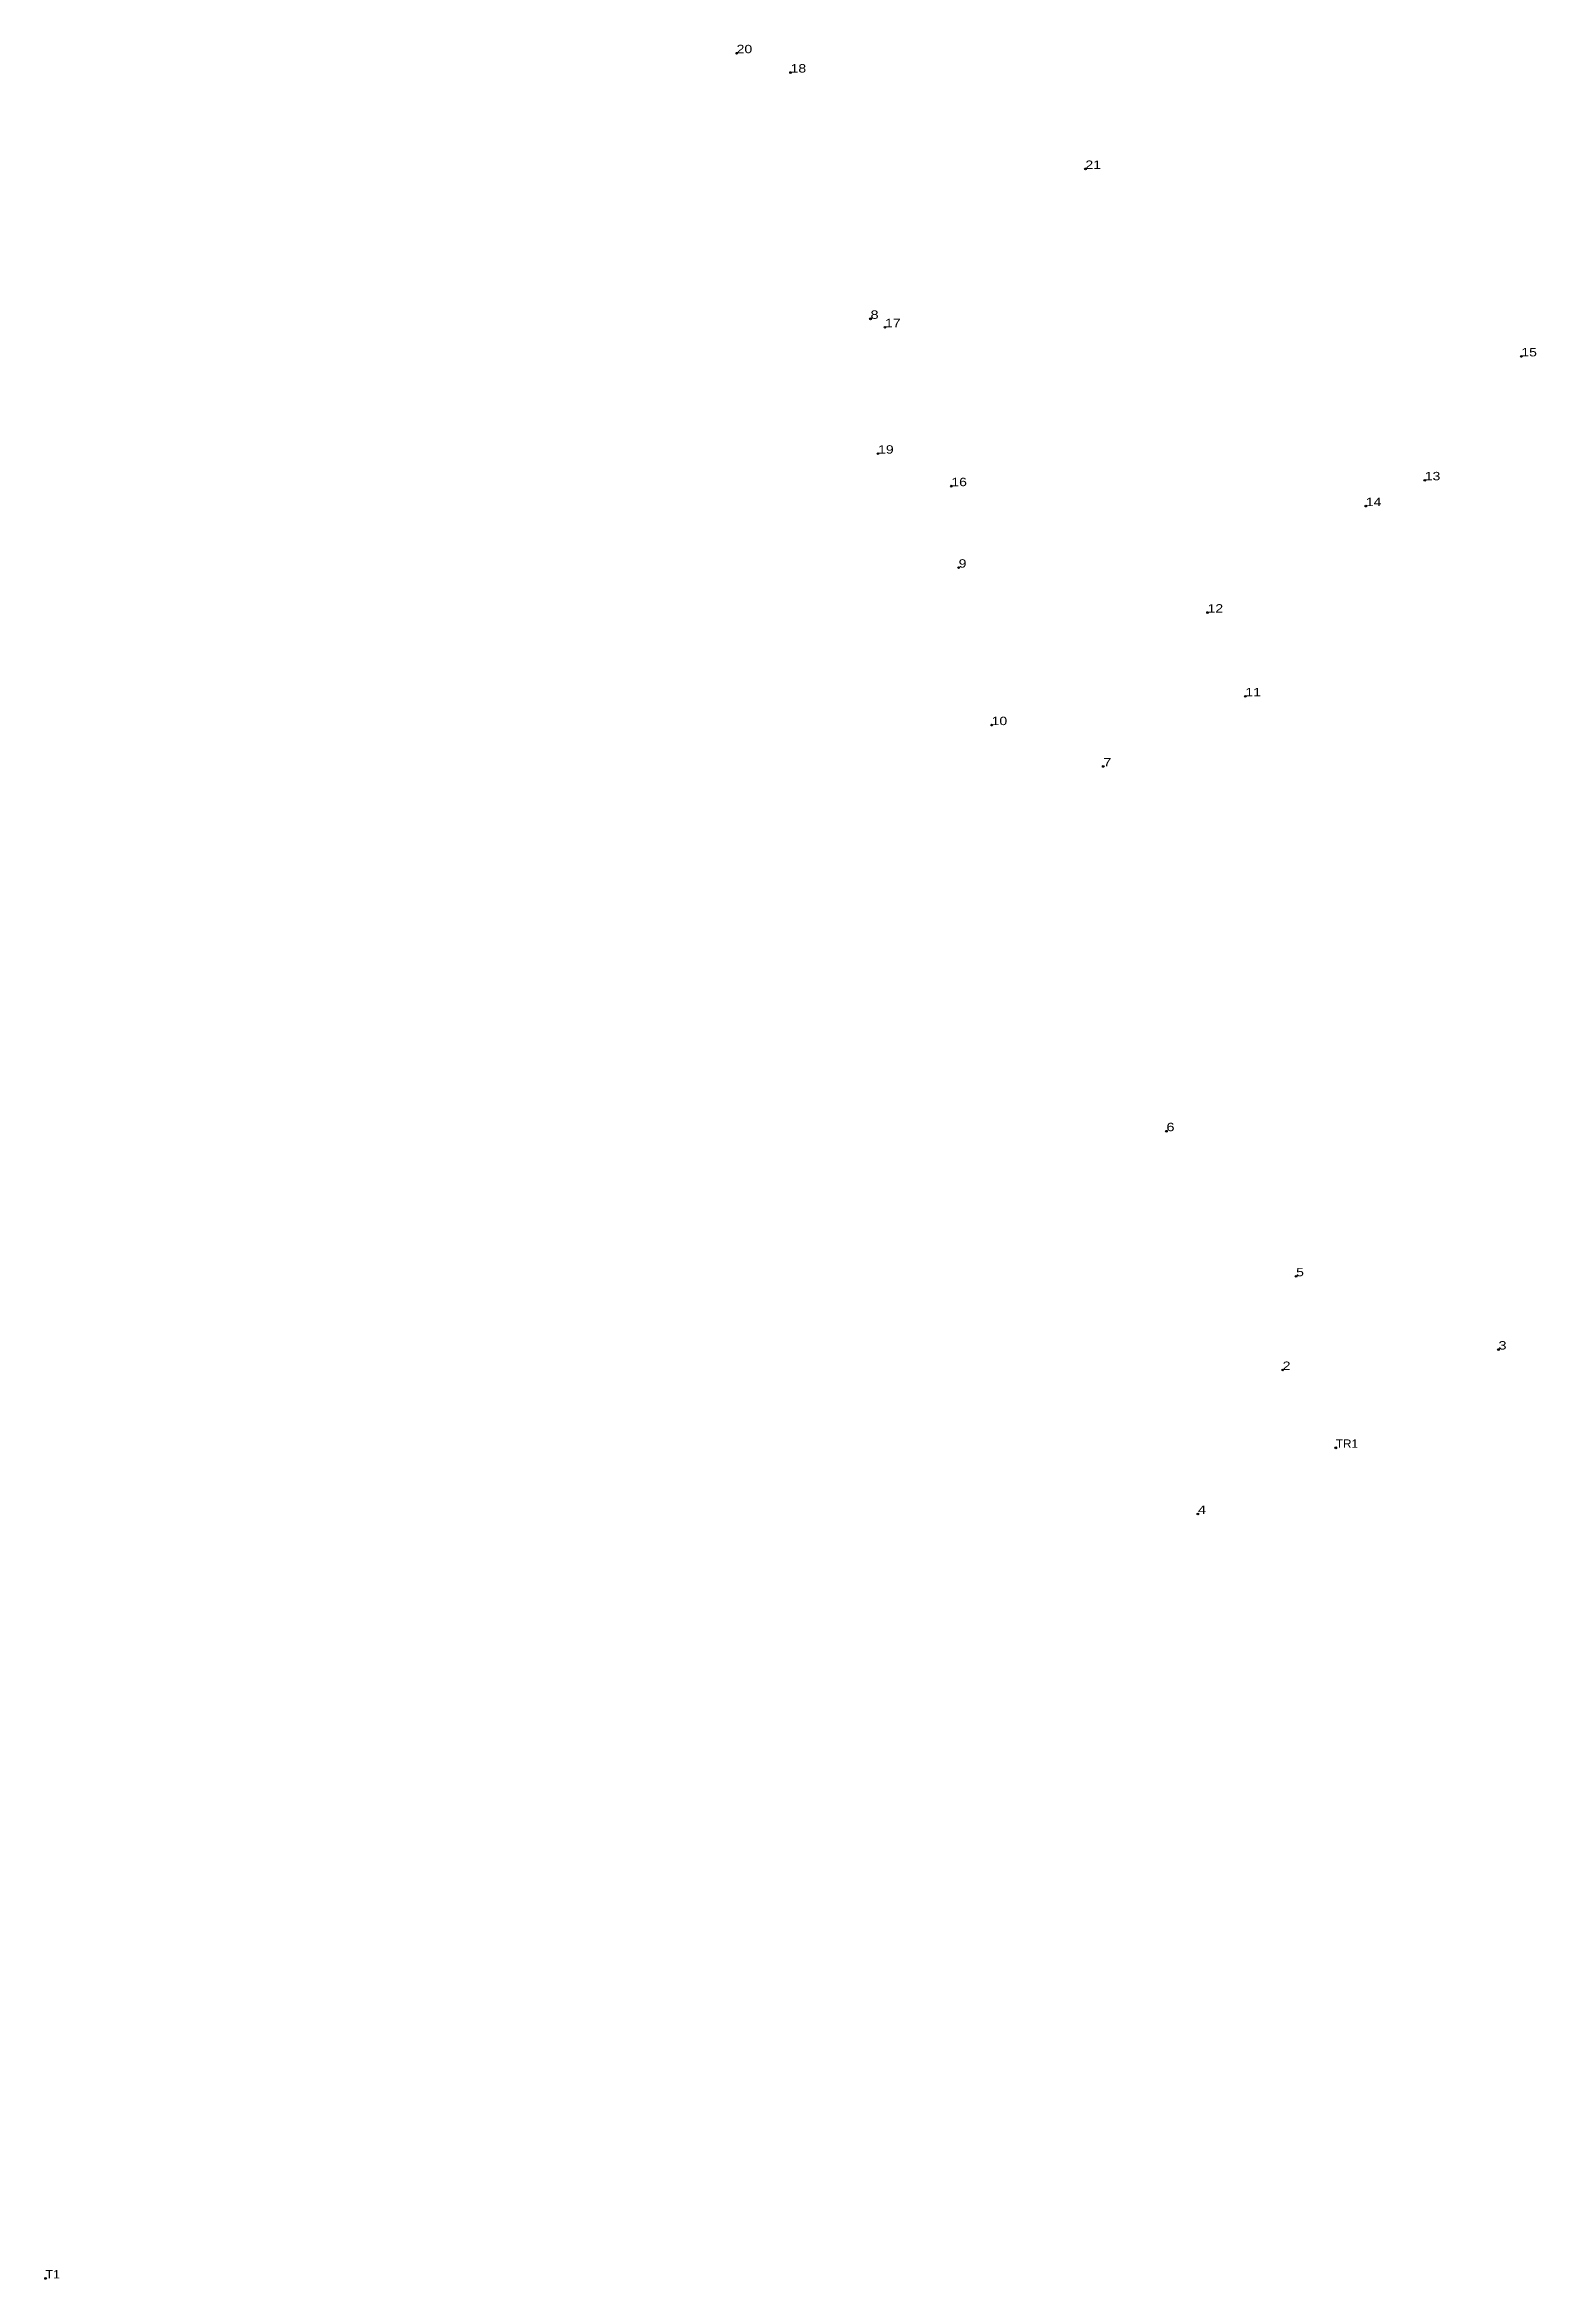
# Model space of a CAD drawing. Header units: metres. Extents: x 549124 to 551726, y 1837937 to 1838475.
# Drawn here: x 550449.2 to 550520.3, y 1838216.4 to 1838322.8 of the extents above; entities that cross this region are included whole.
import ezdxf

# ---------------------------------------------------------------- set-up
doc = ezdxf.new("R2010")
doc.units = ezdxf.units.M
doc.header["$LTSCALE"] = 0.16
doc.header["$PDMODE"] = 32
doc.header["$PDSIZE"] = 0.08
doc.layers.add('12', color=7, linetype='Continuous')
doc.layers.add('7', color=7, linetype='Continuous')

msp = doc.modelspace()

# ---------------------------------------------------------------- texts
at = {"layer": '12'}
for s, width, p in [('20', 1.25, (550482.2, 1838322.43)), ('18', 1.25, (550484.77, 1838321.51)), ('21', 1.25, (550498.82, 1838316.92)), ('8', 1.3, (550488.58, 1838309.78)), ('17', 1.25, (550489.27, 1838309.38)), ('15', 1.25, (550519.59, 1838307.99)), ('19', 1.25, (550488.94, 1838303.36)), ('16', 1.25, (550492.43, 1838301.81)), ('13', 1.25, (550514.99, 1838302.09)), ('14', 1.25, (550512.18, 1838300.86)), ('9', 1.25, (550492.78, 1838297.93)), ('12', 1.25, (550504.64, 1838295.79)), ('11', 1.25, (550506.44, 1838291.8)), ('10', 1.25, (550494.35, 1838290.43)), ('7', 1.3, (550499.67, 1838288.46)), ('6', 1.3, (550502.68, 1838271.09)), ('5', 1.25, (550508.86, 1838264.18)), ('3', 1.3, (550518.5, 1838260.69)), ('2', 1.25, (550508.22, 1838259.72)), ('TR1', 1.05, (550510.75, 1838256.01)), ('4', 1.3, (550504.18, 1838252.86)), ('T1', 1.1, (550449.27, 1838216.45))]:
    msp.add_text(s, height=0.4, dxfattribs=dict(at, width=width)).set_placement(p)

# ---------------------------------------------------------------- linework, layer by layer
at = {"layer": '7'}
for p in [(550482.2, 1838322.43), (550484.77, 1838321.51), (550498.82, 1838316.92), (550488.58, 1838309.78), (550489.27, 1838309.38), (550519.59, 1838307.99), (550488.94, 1838303.36), (550514.99, 1838302.09), (550492.43, 1838301.81), (550512.18, 1838300.86), (550492.78, 1838297.93), (550504.64, 1838295.79), (550506.44, 1838291.8), (550494.35, 1838290.43), (550499.67, 1838288.46), (550502.68, 1838271.09), (550508.86, 1838264.18), (550518.5, 1838260.69), (550508.22, 1838259.72), (550510.75, 1838256.01), (550504.18, 1838252.86), (550449.27, 1838216.45)]:
    msp.add_point(p, dxfattribs=at)

msp.set_redraw_order([(e.dxf.handle, doc.entitydb.next_handle()) for e in msp.query("TEXT MTEXT ATTDEF DIMENSION ARC_DIMENSION")])  # texts and dimensions are drawn at this point

doc.saveas('drawing.dxf')
